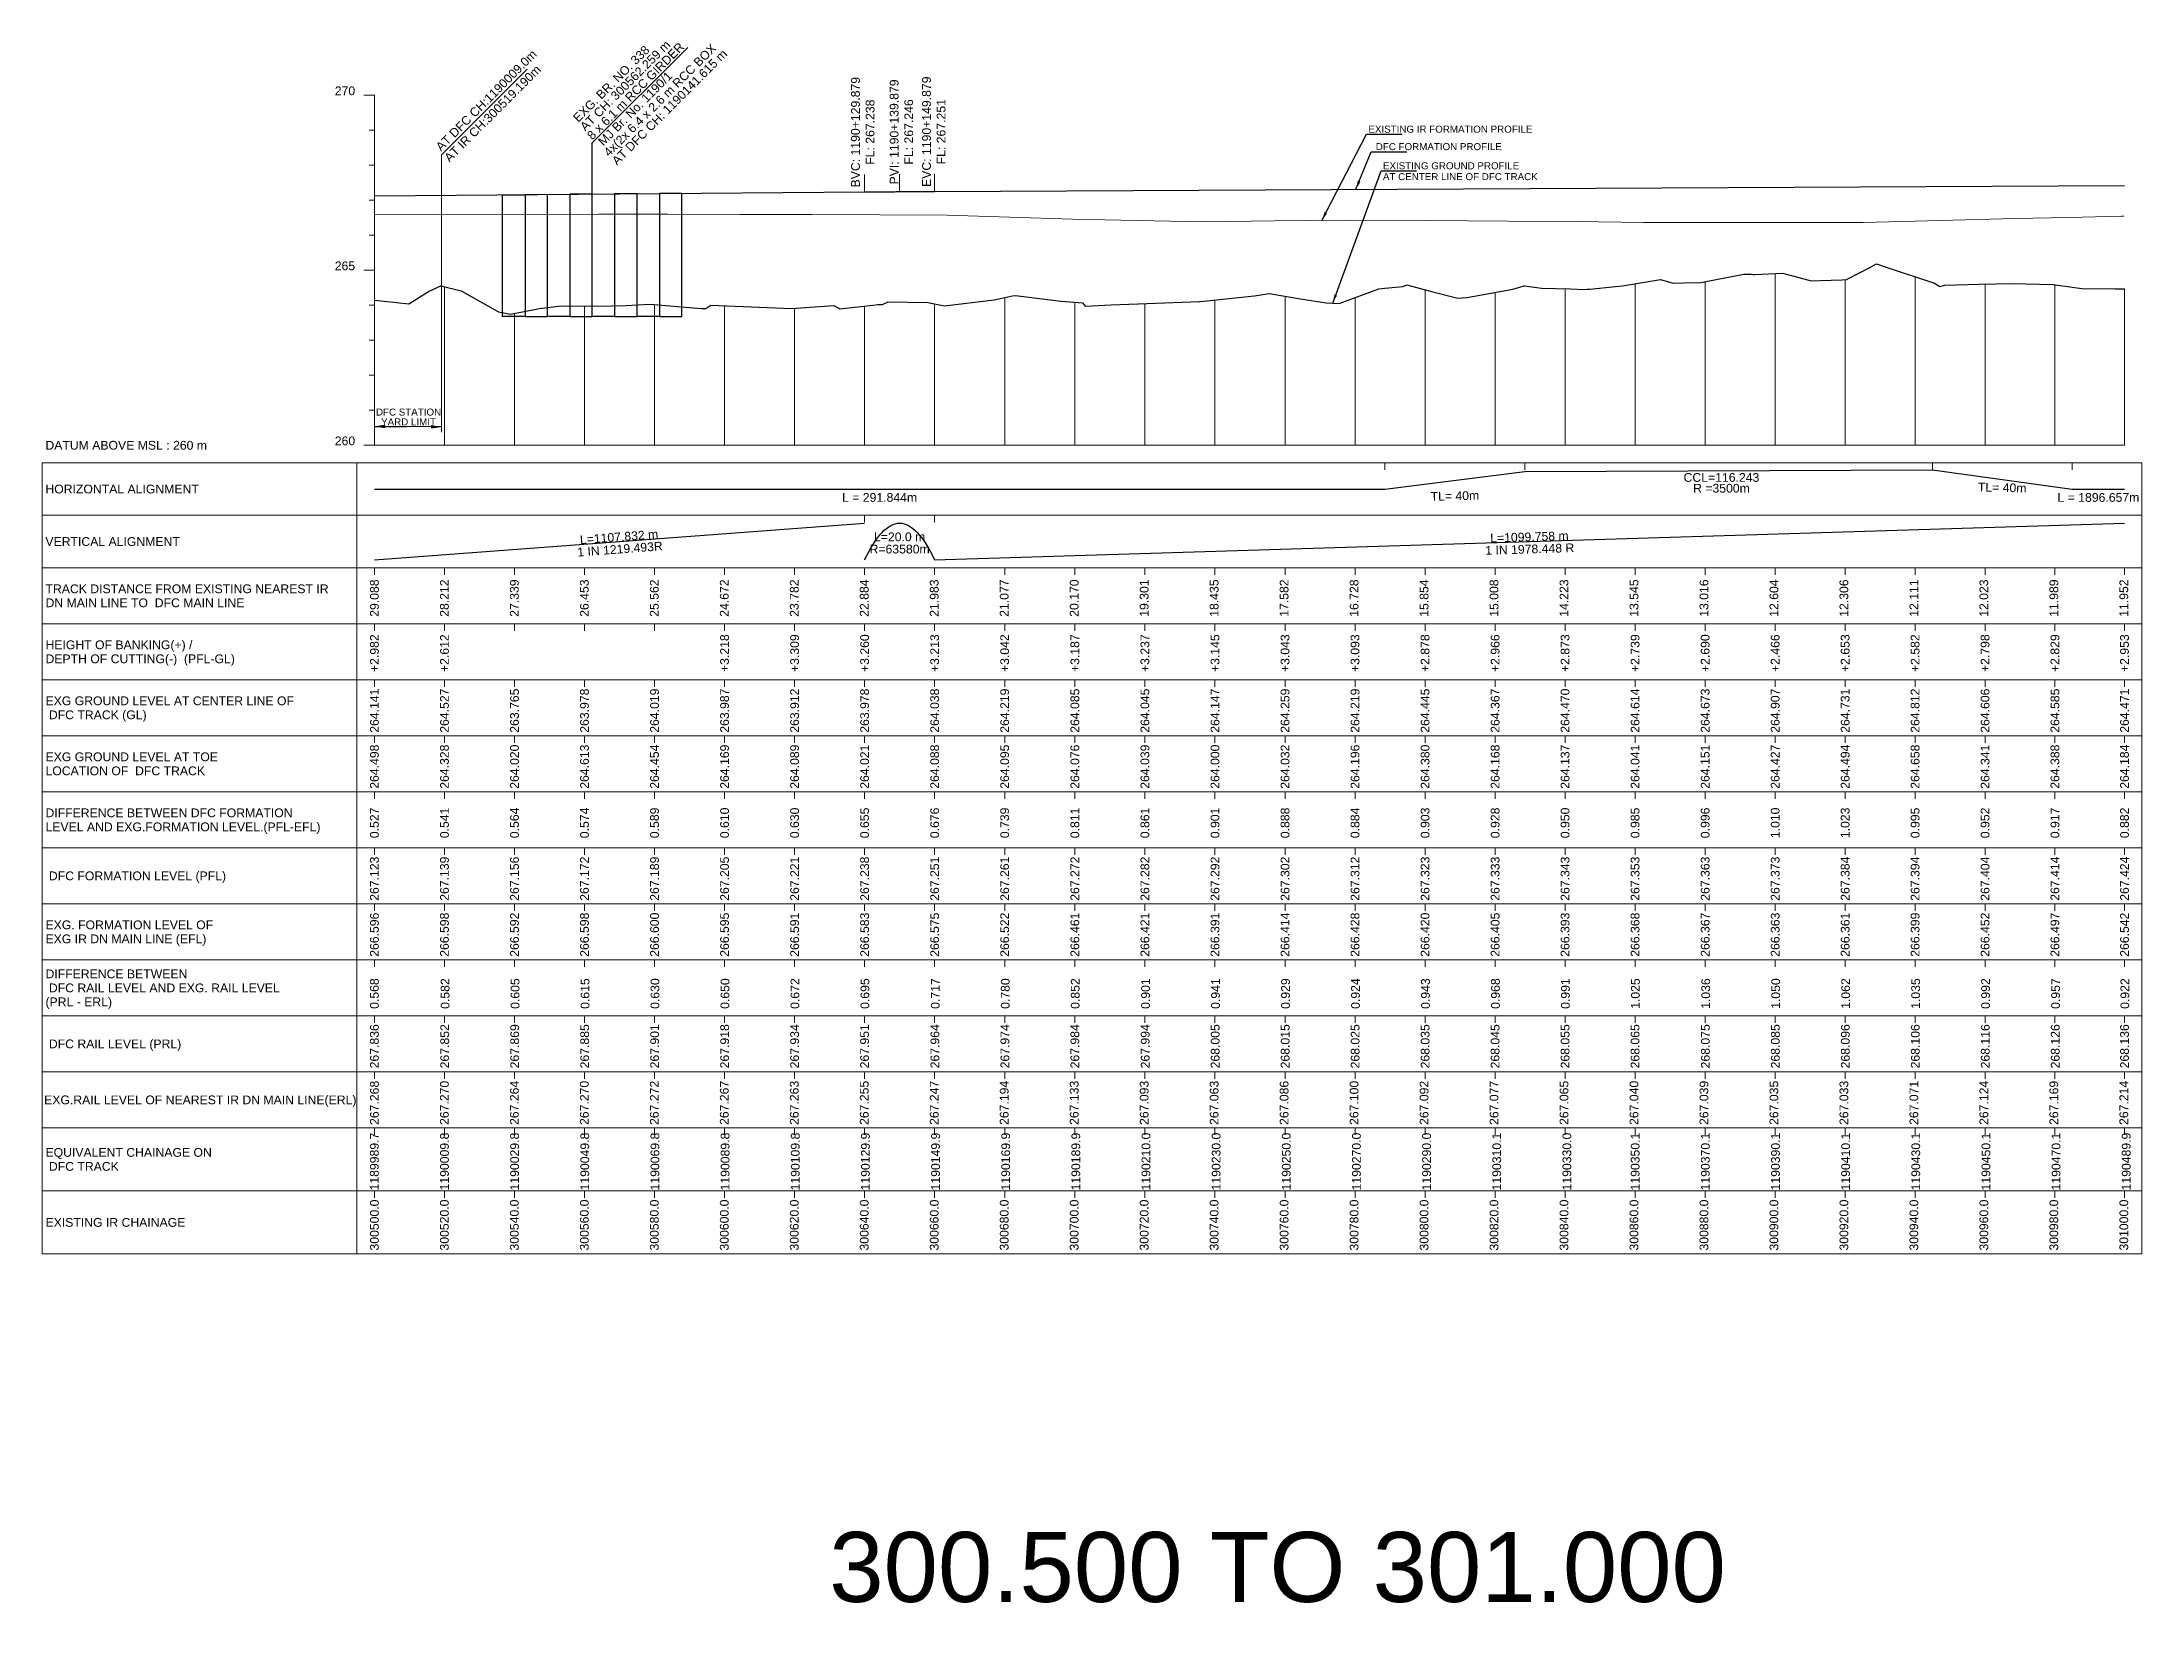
# Model space of a CAD drawing. Header units: metres. Extents: x 4905 to 19505, y -12340 to -11876.
# Drawn here: x 4905 to 5505, y -12340 to -11885 of the extents above; entities that cross this region are included whole.
import ezdxf
from ezdxf.enums import TextEntityAlignment as Align

# ---------------------------------------------------------------- set-up
doc = ezdxf.new("R2010")
doc.units = ezdxf.units.M
doc.header["$MEASUREMENT"] = 0
doc.layers.get('0').update_dxf_attribs({"lineweight": 0})
for name, color, linetype, lineweight in [('C-PROF-LABL-DG', 1, 'Continuous', 25), ('LS BRIDGE INDICATION', 10, 'Continuous', 30), ('LS BVC-PVI-EVC TEXT', 10, 'Continuous', 0), ('LS CUT FILL', 10, 'Continuous', 0), ('LS DATUM', 7, 'Continuous', 0), ('LS DATUM X', 7, 'Continuous', 0), ('LS DATUM Y', 7, 'Continuous', 0), ('LS DIFF. EXG.RL & PRO. RL', 10, 'Continuous', 0), ('LS DIFF. PFL & EFL', 10, 'Continuous', 0), ('LS EXG GL', 7, 'Continuous', 0), ('LS EXG IR CH', 7, 'Continuous', 0), ('LS EXG RL', 7, 'Continuous', 0), ('LS EXG. FL', 7, 'Continuous', 0), ('LS EXG. GL', 7, 'Continuous', 0), ('LS EXG. GL AT PRO. TOE', 7, 'Continuous', 0), ('LS EXG. IR CH', 7, 'Continuous', 0), ('LS EXG. RL', 7, 'Continuous', 0), ('LS FRAME', 7, 'Continuous', 0), ('LS PFL-EFL', 10, 'Continuous', 0), ('LS PRL-ERL', 10, 'Continuous', 0), ('LS PRO FL', 10, 'Continuous', 0), ('LS PRO. CUT & FILL', 10, 'Continuous', 0), ('LS PRO. DFCC CH', 10, 'Continuous', 0), ('LS PRO. FL', 10, 'Continuous', 0), ('LS PRO. RL', 10, 'Continuous', 0), ('LS PROFILE EXG FL', 7, 'Continuous', 25), ('LS PROFILE EXG GL', 7, 'Continuous', 30), ('LS PROFILE PRO FL', 1, 'Continuous', 30), ('LS TICKS', 7, 'Continuous', 0), ('LS TRACK CENTER', 10, 'Continuous', 0), ("LS TRACK CENTER's", 10, 'Continuous', 0), ('Profile Grid', 7, 'Continuous', 0)]:
    doc.layers.add(name, color=color, linetype=linetype, lineweight=lineweight)
for name, color, linetype in [("LS BRIDGE'S", 7, 'Continuous'), ('LS HORIZONTAL ALIGNMENT', 10, 'Continuous'), ('LS VERTICAL ALIGNMENT', 10, 'Continuous'), ('ref text', 3, 'Continuous'), ('STATION YARD LIMIT IN LS', 7, 'Continuous')]:
    doc.layers.add(name, color=color, linetype=linetype)
doc.styles.add('Arial', font='arial.ttf')
doc.styles.get("Standard").update_dxf_attribs({"font": 'arial.ttf'})
doc.styles.add('Style-Arial', font='arial.ttf')
doc.styles.add('StyleArial', font='arial.ttf')
doc.dimstyles.get("Standard").update_dxf_attribs({"dimtxt": 0.18, "dimasz": 0.18, "dimexe": 0.18, "dimexo": 0.0625, "dimgap": 0.09, "dimtad": 0, "dimtih": 1, "dimtoh": 1, "dimdec": 4, "dimzin": 0, "dimdsep": 46, "dimtxsty": 'Standard', "dimcen": 0.09, "dimadec": 0, "dimazin": 0, "dimtfac": 1, "dimtdec": 4, "dimtofl": 0, "dimtmove": 0, "dimatfit": 3, "dimfxl": 1, "dimtolj": 1, "dimtzin": 0, "dimarcsym": 0})

msp = doc.modelspace()

# ---------------------------------------------------------------- texts
at = {"layer": 'C-PROF-LABL-DG', "color": 1, "linetype": 'Continuous', "lineweight": 25, "char_height": 2.5, "attachment_point": 5, "rotation": 90, "style": 'Arial'}
for s, insert in [('BVC: 1190+129.879\\PFL: 267.238', (5139.6, -11910.56)), ('PVI: 1190+139.879\\PFL: 267.246', (5150.65, -11910.49)), ('EVC: 1190+149.879\\PFL: 267.251', (5159.9, -11910.43))]:
    msp.add_mtext(s, dxfattribs=dict(at, insert=insert))
at = {"layer": "LS BRIDGE'S"}
for s, p in [('EXG. BR. NO. 338', (5058.28, -11907.92)), ('AT CH: 300562.259 m', (5060.28, -11910.42)), ('8 x 6.1 m RCC GIRDER', (5062.28, -11912.92))]:
    msp.add_text(s, height=2.5, rotation=45, dxfattribs=at).set_placement(p)
at = {"layer": "LS BRIDGE'S", "color": 10}
for s, p in [('4x(2x 6.4 x 2.6 m RCC BOX', (5067.06, -11917.73)), ('AT DFC CH: 1190141.615 m', (5069.36, -11920.13)), (' MJ Br. No. 1190/1', (5064.76, -11915.33))]:
    msp.add_text(s, height=2.5, rotation=45, dxfattribs=at).set_placement(p)
at = {"layer": 'LS CUT FILL', "style": 'Style-Arial'}
for s, p in [('+2.982', (5000, -12054)), ('+2.612', (5020.02, -12054)), ('+3.218', (5100.08, -12054)), ('+3.309', (5120.1, -12054)), ('+3.260', (5140.11, -12054)), ('+3.213', (5160.13, -12054)), ('+3.042', (5180.14, -12054)), ('+3.187', (5200.2, -12054)), ('+3.237', (5220.22, -12054)), ('+3.145', (5240.25, -12054)), ('+3.043', (5260.27, -12054)), ('+3.093', (5280.27, -12054)), ('+2.878', (5300.29, -12054)), ('+2.966', (5320.31, -12054)), ('+2.873', (5340.3, -12054)), ('+2.739', (5360.31, -12054)), ('+2.690', (5380.34, -12054)), ('+2.466', (5400.35, -12054)), ('+2.653', (5420.35, -12054)), ('+2.582', (5440.34, -12054)), ('+2.798', (5460.34, -12054)), ('+2.829', (5480.31, -12054)), ('+2.953', (5500.19, -12054))]:
    msp.add_text(s, height=2.5, rotation=90, dxfattribs=at).set_placement(p, align=Align.MIDDLE_RIGHT)
at = {"layer": 'LS DATUM', "color": 7, "style": 'StyleArial'}
msp.add_text('DATUM ABOVE MSL : 260 m', height=2.5, rotation=0.00003, dxfattribs=at).set_placement((4905.97, -12000), align=Align.MIDDLE_LEFT)
at = {"layer": 'LS DATUM Y', "color": 7, "lineweight": 0, "style": 'Style-Arial'}
for s, p in [('270', (4994.5, -11900)), ('270', (4994.5, -11900)), ('265', (4994.5, -11950)), ('260', (4994.5, -12000))]:
    msp.add_text(s, height=2.5, dxfattribs=at).set_placement(p, align=Align.RIGHT)
at = {"layer": 'LS DIFF. EXG.RL & PRO. RL', "color": 10, "style": 'StyleArial'}
for s, p in [('DIFFERENCE BETWEEN ', (4906, -12151)), (' DFC RAIL LEVEL AND EXG. RAIL LEVEL ', (4906, -12155)), ('(PRL - ERL)', (4906, -12159))]:
    msp.add_text(s, height=2.5, rotation=0.00003, dxfattribs=at).set_placement(p, align=Align.MIDDLE_LEFT)
at = {"layer": 'LS DIFF. PFL & EFL', "color": 10, "style": 'StyleArial'}
for s, p in [('DIFFERENCE BETWEEN DFC FORMATION ', (4906, -12105)), ('LEVEL AND EXG.FORMATION LEVEL.(PFL-EFL)', (4906, -12109))]:
    msp.add_text(s, height=2.5, rotation=0.00003, dxfattribs=at).set_placement(p, align=Align.MIDDLE_LEFT)
at = {"layer": 'LS EXG GL', "style": 'Style-Arial'}
for s, p in [('264.141', (5000, -12069.5)), ('264.527', (5020.02, -12069.5)), ('263.765', (5040.04, -12069.5)), ('263.978', (5060.04, -12069.5)), ('264.019', (5080.06, -12069.5)), ('263.987', (5100.08, -12069.5)), ('263.912', (5120.1, -12069.5)), ('263.978', (5140.11, -12069.5)), ('264.038', (5160.13, -12069.5)), ('264.219', (5180.14, -12069.5)), ('264.085', (5200.2, -12069.5)), ('264.045', (5220.22, -12069.5)), ('264.147', (5240.25, -12069.5)), ('264.259', (5260.27, -12069.5)), ('264.219', (5280.27, -12069.5)), ('264.445', (5300.29, -12069.5)), ('264.367', (5320.31, -12069.5)), ('264.470', (5340.3, -12069.5)), ('264.614', (5360.31, -12069.5)), ('264.673', (5380.34, -12069.5)), ('264.907', (5400.35, -12069.5)), ('264.731', (5420.35, -12069.5)), ('264.812', (5440.34, -12069.5)), ('264.606', (5460.34, -12069.5)), ('264.585', (5480.31, -12069.5)), ('264.471', (5500.19, -12069.5))]:
    msp.add_text(s, height=2.5, rotation=90, dxfattribs=at).set_placement(p, align=Align.MIDDLE_RIGHT)
at = {"layer": 'LS EXG IR CH', "lineweight": 0, "style": 'Style-Arial'}
for s, p in [('300500.0', (5000, -12215.47)), ('300520.0', (5020, -12215.47)), ('300540.0', (5040, -12215.47)), ('300560.0', (5060, -12215.47)), ('300580.0', (5080, -12215.47)), ('300600.0', (5100, -12215.47)), ('300620.0', (5120, -12215.47)), ('300640.0', (5140, -12215.47)), ('300660.0', (5160, -12215.47)), ('300680.0', (5180, -12215.47)), ('300700.0', (5200, -12215.47)), ('300720.0', (5220, -12215.47)), ('300740.0', (5240, -12215.47)), ('300760.0', (5260, -12215.47)), ('300780.0', (5280, -12215.47)), ('300800.0', (5300, -12215.47)), ('300820.0', (5320, -12215.47)), ('300840.0', (5340, -12215.47)), ('300860.0', (5360, -12215.47)), ('300880.0', (5380, -12215.47)), ('300900.0', (5400, -12215.47)), ('300920.0', (5420, -12215.47)), ('300940.0', (5440, -12215.47)), ('300960.0', (5460, -12215.47)), ('300980.0', (5480, -12215.47)), ('301000.0', (5500, -12215.47))]:
    msp.add_text(s, height=2.5, rotation=90, dxfattribs=at).set_placement(p, align=Align.MIDDLE_RIGHT)
at = {"layer": 'LS EXG RL', "style": 'Style-Arial'}
for s, p in [('267.268', (5000, -12181.54)), ('267.270', (5020, -12181.54)), ('267.264', (5040, -12181.54)), ('267.270', (5060, -12181.54)), ('267.272', (5080, -12181.54)), ('267.267', (5100, -12181.54)), ('267.263', (5120, -12181.54)), ('267.255', (5140, -12181.54)), ('267.247', (5160, -12181.54)), ('267.194', (5180, -12181.54)), ('267.133', (5200, -12181.54)), ('267.093', (5220, -12181.54)), ('267.063', (5240, -12181.54)), ('267.086', (5260, -12181.54)), ('267.100', (5280, -12181.54)), ('267.092', (5300, -12181.54)), ('267.077', (5320, -12181.54)), ('267.065', (5340, -12181.54)), ('267.040', (5360, -12181.54)), ('267.039', (5380, -12181.54)), ('267.035', (5400, -12181.54)), ('267.033', (5420, -12181.54)), ('267.071', (5440, -12181.54)), ('267.124', (5460, -12181.54)), ('267.169', (5480, -12181.54)), ('267.214', (5500, -12181.54))]:
    msp.add_text(s, height=2.5, rotation=90, dxfattribs=at).set_placement(p, align=Align.MIDDLE_RIGHT)
at = {"layer": 'LS EXG. FL', "style": 'StyleArial'}
for s, p in [('EXG. FORMATION LEVEL OF', (4906, -12137)), ('EXG IR DN MAIN LINE (EFL)', (4906, -12141))]:
    msp.add_text(s, height=2.5, rotation=0.00003, dxfattribs=at).set_placement(p, align=Align.MIDDLE_LEFT)
at = {"layer": 'LS EXG. FL'}
for s, p in [('266.596', (5000, -12133.5)), ('266.598', (5020.02, -12133.5)), ('266.592', (5040.04, -12133.5)), ('266.598', (5060.04, -12133.5)), ('266.600', (5080.06, -12133.5)), ('266.595', (5100.08, -12133.5)), ('266.591', (5120.1, -12133.5)), ('266.583', (5140.11, -12133.5)), ('266.575', (5160.13, -12133.5)), ('266.522', (5180.14, -12133.5)), ('266.461', (5200.2, -12133.5)), ('266.421', (5220.22, -12133.5)), ('266.391', (5240.25, -12133.5)), ('266.414', (5260.27, -12133.5)), ('266.428', (5280.27, -12133.5)), ('266.420', (5300.29, -12133.5)), ('266.405', (5320.31, -12133.5)), ('266.393', (5340.3, -12133.5)), ('266.368', (5360.31, -12133.5)), ('266.367', (5380.34, -12133.5)), ('266.363', (5400.35, -12133.5)), ('266.361', (5420.35, -12133.5)), ('266.399', (5440.34, -12133.5)), ('266.452', (5460.34, -12133.5)), ('266.497', (5480.31, -12133.5)), ('266.542', (5500.19, -12133.5))]:
    msp.add_text(s, height=2.5, rotation=90, dxfattribs=at).set_placement(p, align=Align.MIDDLE_RIGHT)
at = {"layer": 'LS EXG. GL', "color": 7, "style": 'StyleArial'}
for s, p in [('EXG GROUND LEVEL AT CENTER LINE OF ', (4906, -12073)), (' DFC TRACK (GL)', (4906, -12077))]:
    msp.add_text(s, height=2.5, rotation=0.00003, dxfattribs=at).set_placement(p, align=Align.MIDDLE_LEFT)
at = {"layer": 'LS EXG. GL AT PRO. TOE', "color": 7, "style": 'StyleArial'}
for s, p in [('EXG GROUND LEVEL AT TOE', (4906, -12089)), ('LOCATION OF  DFC TRACK', (4906, -12093))]:
    msp.add_text(s, height=2.5, rotation=0.00003, dxfattribs=at).set_placement(p, align=Align.MIDDLE_LEFT)
at = {"layer": 'LS EXG. GL AT PRO. TOE'}
for s, p in [('264.498', (5000, -12085.5)), ('264.328', (5020.02, -12085.5)), ('264.020', (5040.04, -12085.5)), ('264.613', (5060.04, -12085.5)), ('264.454', (5080.06, -12085.5)), ('264.169', (5100.08, -12085.5)), ('264.089', (5120.1, -12085.5)), ('264.021', (5140.11, -12085.5)), ('264.088', (5160.13, -12085.5)), ('264.095', (5180.14, -12085.5)), ('264.076', (5200.2, -12085.5)), ('264.039', (5220.22, -12085.5)), ('264.000', (5240.25, -12085.5)), ('264.032', (5260.27, -12085.5)), ('264.196', (5280.27, -12085.5)), ('264.380', (5300.29, -12085.5)), ('264.168', (5320.31, -12085.5)), ('264.137', (5340.3, -12085.5)), ('264.041', (5360.31, -12085.5)), ('264.151', (5380.34, -12085.5)), ('264.427', (5400.35, -12085.5)), ('264.494', (5420.35, -12085.5)), ('264.658', (5440.34, -12085.5)), ('264.341', (5460.34, -12085.5)), ('264.388', (5480.31, -12085.5)), ('264.184', (5500.19, -12085.5))]:
    msp.add_text(s, height=2.5, rotation=90, dxfattribs=at).set_placement(p, align=Align.MIDDLE_RIGHT)
at = {"layer": 'LS EXG. IR CH', "style": 'StyleArial'}
msp.add_text('EXISTING IR CHAINAGE', height=2.5, rotation=0.00003, dxfattribs=at).set_placement((4906, -12222), align=Align.MIDDLE_LEFT)
at = {"layer": 'LS EXG. RL', "style": 'StyleArial'}
msp.add_text('EXG.RAIL LEVEL OF NEAREST IR DN MAIN LINE(ERL)', height=2.5, rotation=0.00003, dxfattribs=at).set_placement((4905.61, -12187), align=Align.MIDDLE_LEFT)
at = {"layer": 'LS HORIZONTAL ALIGNMENT', "style": 'StyleArial'}
msp.add_text('HORIZONTAL ALIGNMENT', height=2.5, rotation=0.00003, dxfattribs=at).set_placement((4905.97, -12012.5), align=Align.MIDDLE_LEFT)
at = {"layer": 'LS HORIZONTAL ALIGNMENT', "char_height": 2.5, "attachment_point": 5, "line_spacing_factor": 0.6, "style": 'Style-Arial'}
for s, insert in [('CCL=116.243', (5385, -12009.21)), ('L = 291.844m', (5144.39, -12014.92)), ('R =3500m', (5385, -12012.29)), ('L = {\\fArial|b0|i0|c0|p34;\\C1;1896.657m}', (5492.74, -12014.92))]:
    msp.add_mtext(s, dxfattribs=dict(at, insert=insert))
for insert, rotation in [((5308.82, -12014.47), 1.28894), ((5465.24, -12012.1), 358.71106)]:
    msp.add_mtext('TL= 40m', dxfattribs=dict(at, insert=insert, rotation=rotation))
at = {"layer": 'LS PFL-EFL'}
for s, p in [('0.527', (5000, -12103.5)), ('0.541', (5020.02, -12103.5)), ('0.564', (5040.04, -12103.5)), ('0.574', (5060.04, -12103.5)), ('0.589', (5080.06, -12103.5)), ('0.610', (5100.08, -12103.5)), ('0.630', (5120.1, -12103.5)), ('0.655', (5140.11, -12103.5)), ('0.676', (5160.13, -12103.5)), ('0.739', (5180.14, -12103.5)), ('0.811', (5200.2, -12103.5)), ('0.861', (5220.22, -12103.5)), ('0.901', (5240.25, -12103.5)), ('0.888', (5260.27, -12103.5)), ('0.884', (5280.27, -12103.5)), ('0.903', (5300.29, -12103.5)), ('0.928', (5320.31, -12103.5)), ('0.950', (5340.3, -12103.5)), ('0.985', (5360.31, -12103.5)), ('0.996', (5380.34, -12103.5)), ('1.010', (5400.35, -12103.5)), ('1.023', (5420.35, -12103.5)), ('0.995', (5440.34, -12103.5)), ('0.952', (5460.34, -12103.5)), ('0.917', (5480.31, -12103.5)), ('0.882', (5500.19, -12103.5))]:
    msp.add_text(s, height=2.5, rotation=90, dxfattribs=at).set_placement(p, align=Align.MIDDLE_RIGHT)
at = {"layer": 'LS PRL-ERL'}
for s, p in [('0.568', (5001.25, -12161)), ('0.582', (5021.45, -12161)), ('0.605', (5041.45, -12161)), ('0.615', (5061.45, -12161)), ('0.630', (5081.45, -12161)), ('0.650', (5101.45, -12161)), ('0.672', (5121.45, -12161)), ('0.695', (5141.45, -12161)), ('0.717', (5161.55, -12161)), ('0.780', (5181.55, -12161)), ('0.852', (5201.55, -12161)), ('0.901', (5221.65, -12161)), ('0.941', (5241.65, -12161)), ('0.929', (5261.65, -12161)), ('0.924', (5281.65, -12161)), ('0.943', (5301.65, -12161)), ('0.968', (5321.65, -12161)), ('0.991', (5341.65, -12161)), ('1.025', (5361.65, -12161)), ('1.036', (5381.75, -12161)), ('1.050', (5401.75, -12161)), ('1.062', (5421.75, -12161)), ('1.035', (5441.75, -12161)), ('0.992', (5461.75, -12161)), ('0.957', (5481.75, -12161)), ('0.922', (5501.55, -12161))]:
    msp.add_text(s, height=2.5, rotation=90, dxfattribs=at).set_placement(p)
at = {"layer": 'LS PRO FL', "style": 'Style-Arial'}
for s, p in [('267.123', (5000, -12117.5)), ('267.139', (5020.02, -12117.5)), ('267.156', (5040.04, -12117.5)), ('267.172', (5060.04, -12117.5)), ('267.189', (5080.06, -12117.5)), ('267.205', (5100.08, -12117.5)), ('267.221', (5120.1, -12117.5)), ('267.238', (5140.11, -12117.5)), ('267.251', (5160.13, -12117.5)), ('267.261', (5180.14, -12117.5)), ('267.272', (5200.2, -12117.5)), ('267.282', (5220.22, -12117.5)), ('267.292', (5240.25, -12117.5)), ('267.302', (5260.27, -12117.5)), ('267.312', (5280.27, -12117.5)), ('267.323', (5300.29, -12117.5)), ('267.333', (5320.31, -12117.5)), ('267.343', (5340.3, -12117.5)), ('267.353', (5360.31, -12117.5)), ('267.363', (5380.34, -12117.5)), ('267.373', (5400.35, -12117.5)), ('267.384', (5420.35, -12117.5)), ('267.394', (5440.34, -12117.5)), ('267.404', (5460.34, -12117.5)), ('267.414', (5480.31, -12117.5)), ('267.424', (5500.19, -12117.5))]:
    msp.add_text(s, height=2.5, rotation=90, dxfattribs=at).set_placement(p, align=Align.MIDDLE_RIGHT)
at = {"layer": 'LS PRO. CUT & FILL', "color": 10, "style": 'StyleArial'}
for s, p in [('HEIGHT OF BANKING(+) /', (4906, -12057)), ('DEPTH OF CUTTING(-)  (PFL-GL)', (4906, -12061))]:
    msp.add_text(s, height=2.5, rotation=0.00003, dxfattribs=at).set_placement(p, align=Align.MIDDLE_LEFT)
at = {"layer": 'LS PRO. DFCC CH', "color": 10, "style": 'Style-Arial'}
for s, p in [('EQUIVALENT CHAINAGE ON ', (4906, -12202)), (' DFC TRACK', (4906, -12206))]:
    msp.add_text(s, height=2.5, rotation=0.00003, dxfattribs=at).set_placement(p, align=Align.MIDDLE_LEFT)
at = {"layer": 'LS PRO. DFCC CH'}
for s, p in [('1189989.7', (5001.23, -12212.87)), ('1190009.8', (5021.28, -12212.87)), ('1190029.8', (5041.33, -12212.87)), ('1190049.8', (5061.38, -12212.87)), ('1190069.8', (5081.43, -12212.87)), ('1190089.8', (5101.48, -12212.87)), ('1190109.8', (5121.53, -12212.87)), ('1190129.9', (5141.58, -12212.87)), ('1190149.9', (5161.63, -12212.87)), ('1190169.9', (5181.68, -12212.87)), ('1190189.9', (5201.72, -12212.87)), ('1190210.0', (5221.77, -12212.87)), ('1190230.0', (5241.82, -12212.87)), ('1190250.0', (5261.87, -12212.87)), ('1190270.0', (5281.92, -12212.87)), ('1190290.0', (5301.97, -12212.87)), ('1190310.1', (5322.02, -12212.87)), ('1190330.0', (5342.07, -12212.87)), ('1190350.1', (5361.59, -12212.87)), ('1190370.1', (5381.64, -12212.87)), ('1190390.1', (5401.69, -12212.87)), ('1190410.1', (5421.74, -12212.87)), ('1190430.1', (5441.79, -12212.87)), ('1190450.1', (5461.84, -12212.87)), ('1190470.1', (5481.88, -12212.87)), ('1190489.9', (5501.93, -12212.87))]:
    msp.add_text(s, height=2.5, rotation=90, dxfattribs=at).set_placement(p)
at = {"layer": 'LS PRO. FL', "color": 10, "style": 'StyleArial'}
msp.add_text(' DFC FORMATION LEVEL (PFL) ', height=2.5, rotation=0.00003, dxfattribs=at).set_placement((4906, -12123), align=Align.MIDDLE_LEFT)
at = {"layer": 'LS PRO. RL'}
for s, p in [('267.836', (5001.25, -12178)), ('267.852', (5021.35, -12178)), ('267.869', (5041.35, -12178)), ('267.885', (5061.35, -12178)), ('267.901', (5081.35, -12178)), ('267.918', (5101.35, -12178)), ('267.934', (5121.35, -12178)), ('267.951', (5141.35, -12178)), ('267.964', (5161.45, -12178)), ('267.974', (5181.45, -12178)), ('267.984', (5201.45, -12178)), ('267.994', (5221.55, -12178)), ('268.005', (5241.55, -12178)), ('268.015', (5261.55, -12178)), ('268.025', (5281.55, -12178)), ('268.035', (5301.55, -12178)), ('268.045', (5321.55, -12178)), ('268.055', (5341.55, -12178)), ('268.065', (5361.55, -12178)), ('268.075', (5381.65, -12178)), ('268.085', (5401.65, -12178)), ('268.096', (5421.65, -12178)), ('268.106', (5441.65, -12178)), ('268.116', (5461.65, -12178)), ('268.126', (5481.65, -12178)), ('268.136', (5501.45, -12178))]:
    msp.add_text(s, height=2.5, rotation=90, dxfattribs=at).set_placement(p)
at = {"layer": 'LS PRO. RL', "color": 10, "style": 'StyleArial'}
msp.add_text(' DFC RAIL LEVEL (PRL)', height=2.5, rotation=0.00003, dxfattribs=at).set_placement((4906, -12171), align=Align.MIDDLE_LEFT)
at = {"layer": 'LS PROFILE EXG FL', "color": 7, "linetype": 'Continuous', "lineweight": 0, "style": 'Style-Arial'}
msp.add_text('EXISTING IR FORMATION PROFILE', height=2, dxfattribs=at).set_placement((5284.1, -11910.7))
at = {"layer": 'LS PROFILE EXG GL', "color": 7, "lineweight": 0, "style": 'Style-Arial'}
for s, p in [('EXISTING GROUND PROFILE', (5288.25, -11921.16, 0)), ('AT CENTER LINE OF DFC TRACK', (5288.25, -11924.26, 0))]:
    msp.add_text(s, height=2, dxfattribs=at).set_placement(p)
at = {"layer": 'LS PROFILE PRO FL', "style": 'Style-Arial'}
msp.add_text('  DFC FORMATION PROFILE', height=2, dxfattribs=at).set_placement((5284.65, -11915.69, 0))
at = {"layer": 'LS TRACK CENTER'}
for s, p in [('29.088 ', (5001.25, -12049)), ('28.212 ', (5021.25, -12049)), ('27.339 ', (5041.25, -12049)), ('26.453 ', (5061.25, -12049)), ('25.562 ', (5081.25, -12049)), ('24.672 ', (5101.25, -12049)), ('23.782 ', (5121.25, -12049)), ('22.884 ', (5141.25, -12049)), ('21.983 ', (5161.25, -12049)), ('21.077 ', (5181.25, -12049)), ('20.170 ', (5201.25, -12049)), ('19.301 ', (5221.25, -12049)), ('18.435 ', (5241.25, -12049)), ('17.582 ', (5261.25, -12049)), ('16.728 ', (5281.25, -12049)), ('15.854 ', (5301.25, -12049)), ('15.008 ', (5321.25, -12049)), ('14.223 ', (5341.25, -12049)), ('13.545 ', (5361.25, -12049)), ('13.016 ', (5381.25, -12049)), ('12.604 ', (5401.25, -12049)), ('12.306 ', (5421.25, -12049)), ('12.111 ', (5441.25, -12049)), ('12.023 ', (5461.25, -12049)), ('11.989 ', (5481.25, -12049)), ('11.952 ', (5501.25, -12049))]:
    msp.add_text(s, height=2.5, rotation=90, dxfattribs=at).set_placement(p)
at = {"layer": "LS TRACK CENTER's", "color": 10, "style": 'StyleArial'}
for s, p in [('TRACK DISTANCE FROM EXISTING NEAREST IR ', (4906, -12041)), ('DN MAIN LINE TO  DFC MAIN LINE', (4906, -12045))]:
    msp.add_text(s, height=2.5, rotation=0.00003, dxfattribs=at).set_placement(p, align=Align.MIDDLE_LEFT)
at = {"layer": 'LS VERTICAL ALIGNMENT', "style": 'StyleArial'}
msp.add_text('VERTICAL ALIGNMENT', height=2.5, rotation=0.00003, dxfattribs=at).set_placement((4905.97, -12027.5), align=Align.MIDDLE_LEFT)
at = {"layer": 'LS VERTICAL ALIGNMENT', "char_height": 2.5, "attachment_point": 5, "line_spacing_factor": 0.84, "style": 'Style-Arial'}
for s, insert, rotation in [('L=1107.832 m\\P1 IN 1219.493R', (5070.06, -12027.92), 4.28558), ('L=1099.758 m\\P1 IN 1978.448 R', (5330.16, -12027.92), 1.76846)]:
    msp.add_mtext(s, dxfattribs=dict(at, insert=insert, rotation=rotation))
at = {"layer": 'LS VERTICAL ALIGNMENT', "insert": (5150.12, -12027.92), "char_height": 2.5, "attachment_point": 5, "line_spacing_factor": 0.84, "style": 'Style-Arial'}
msp.add_mtext('L=20.0 m\\PR=63580m', dxfattribs=at)
at = {"layer": 'ref text', "color": 3, "insert": (5130, -12330.71), "char_height": 20, "width": 256.3165, "attachment_point": 7, "bg_fill": 3, "box_fill_scale": 1.5, "bg_fill_color": 256, "bg_fill_transparency": 0}
msp.add_mtext('300.500 TO 301.000', dxfattribs=at)
at = {"layer": 'STATION YARD LIMIT IN LS', "color": 10, "lineweight": 15, "style": 'StyleArial'}
msp.add_text('AT DFC CH:1190009.0m', height=2.5, rotation=45, dxfattribs=at).set_placement((5019.05, -11916.14))
at = {"layer": 'STATION YARD LIMIT IN LS', "lineweight": 15, "style": 'StyleArial'}
msp.add_text('AT IR CH:300519.190m', height=2.5, rotation=45, dxfattribs=at).set_placement((5021.49, -11919.29))
at = {"layer": 'STATION YARD LIMIT IN LS', "color": 10, "lineweight": 15, "insert": (5009.76, -11991.92), "char_height": 2, "width": 20.3914, "attachment_point": 5, "rotation": 0.00003, "line_spacing_factor": 0.84, "style": 'Style-Arial'}
msp.add_mtext('DFC STATION YARD LIMIT', dxfattribs=at)

# ---------------------------------------------------------------- linework, layer by layer
msp.add_lwpolyline([(4905, -12005), (4995, -12005)])
at = {"layer": 'LS BRIDGE INDICATION'}
for points in [[(5036.66, -11928.47), (5043.06, -11928.42), (5043.06, -11963.23), (5036.66, -11963.23)], [(5043.06, -11963.23), (5049.46, -11963.23), (5049.46, -11928.37), (5043.06, -11928.42)], [(5049.46, -11928.37), (5055.86, -11928.31), (5055.86, -11963.23), (5049.46, -11963.23)], [(5055.86, -11963.23), (5062.26, -11963.23), (5062.26, -11928.26), (5055.86, -11928.31)], [(5062.26, -11928.26), (5068.66, -11928.21), (5068.66, -11963.23), (5062.26, -11963.23)], [(5068.66, -11963.23), (5075.06, -11963.23), (5075.06, -11928.16), (5068.66, -11928.21)], [(5075.06, -11928.16), (5081.46, -11928.1), (5081.46, -11963.23), (5075.06, -11963.23)], [(5081.46, -11963.23), (5087.86, -11963.23), (5087.86, -11928.05), (5081.46, -11928.1)]]:
    msp.add_lwpolyline(points, close=True, dxfattribs=at)
at = {"layer": "LS BRIDGE'S"}
msp.add_lwpolyline([(5062.26, -11961.11), (5062.26, -11913.63), (5089.54, -11886.35)], dxfattribs=at)
at = {"layer": 'LS BVC-PVI-EVC TEXT'}
for p, q in [((5140.12, -11927.62), (5140.12, -11922.62)), ((5150.12, -11927.54), (5150.12, -11922.54)), ((5160.12, -11927.49), (5160.12, -11922.49))]:
    msp.add_line(p, q, dxfattribs=at)
at = {"layer": 'LS DATUM X', "color": 7, "linetype": 'Continuous', "lineweight": 0}
msp.add_line((5000, -12000), (5500.19, -12000), dxfattribs=at)
at = {"layer": 'LS DATUM Y', "color": 7, "linetype": 'Continuous', "lineweight": 0}
for p, q in [((4997, -11900), (5000, -11900)), ((4997, -11900), (5000, -11900)), ((5000, -12000), (5000, -11900)), ((4998.5, -11910), (5000, -11910)), ((4998.5, -11920), (5000, -11920)), ((4998.5, -11930), (5000, -11930)), ((4998.5, -11940), (5000, -11940)), ((4997, -11950), (5000, -11950)), ((4998.5, -11960), (5000, -11960)), ((4998.5, -11970), (5000, -11970)), ((4998.5, -11980), (5000, -11980)), ((4998.5, -11990), (5000, -11990)), ((4997, -12000), (5000, -12000))]:
    msp.add_line(p, q, dxfattribs=at)
at = {"layer": 'LS FRAME'}
for points in [[(4995, -12231), (4905, -12231), (4905, -12005)], [(4995, -12020), (4905, -12020)], [(4995, -12035), (4905, -12035)], [(4995, -12051), (4905, -12051)], [(4905, -12051), (4995, -12051)], [(4995, -12067), (4905, -12067)], [(4905, -12067), (4995, -12067)], [(4995, -12083), (4905, -12083)], [(4905, -12083), (4995, -12083)], [(4995, -12099), (4905, -12099)], [(4995, -12115), (4905, -12115)], [(4905, -12115), (4995, -12115)], [(4995, -12131), (4905, -12131)], [(4905, -12131), (4995, -12131)], [(4995, -12147), (4905, -12147)], [(4905, -12147), (4995, -12147)], [(4995, -12163), (4905, -12163)], [(4905, -12163), (4995, -12163)], [(4995, -12179), (4905, -12179)], [(4995, -12195), (4905, -12195)], [(4995, -12213), (4905, -12213)]]:
    msp.add_lwpolyline(points, dxfattribs=at)
at = {"layer": 'LS FRAME', "color": 7, "linetype": 'Continuous', "lineweight": 0, "flags": 128}
for points in [[(4995, -12020), (5505.19, -12020), (5505.19, -12005), (4995, -12005), (4995, -12020)], [(4995, -12035), (5505.19, -12035), (5505.19, -12020), (4995, -12020), (4995, -12035)], [(4995, -12051), (5505.19, -12051), (5505.19, -12035), (4995, -12035), (4995, -12051)], [(4995, -12067), (5505.19, -12067), (5505.19, -12051), (4995, -12051), (4995, -12067)], [(4995, -12083), (5505.19, -12083), (5505.19, -12067), (4995, -12067), (4995, -12083)], [(4995, -12099), (5505.19, -12099), (5505.19, -12083), (4995, -12083), (4995, -12099)], [(4995, -12115), (5505.19, -12115), (5505.19, -12099), (4995, -12099), (4995, -12115)], [(4995, -12131), (5505.19, -12131), (5505.19, -12115), (4995, -12115), (4995, -12131)], [(4995, -12147), (5505.19, -12147), (5505.19, -12131), (4995, -12131), (4995, -12147)], [(4995, -12163), (5505.19, -12163), (5505.19, -12147), (4995, -12147), (4995, -12163)], [(4995, -12179), (5505.19, -12179), (5505.19, -12163), (4995, -12163), (4995, -12179)], [(4995, -12195), (5505.19, -12195), (5505.19, -12179), (4995, -12179), (4995, -12195)], [(4995, -12213), (5505.19, -12213), (5505.19, -12195), (4995, -12195), (4995, -12213)], [(4995, -12231), (5505.19, -12231), (5505.19, -12213), (4995, -12213), (4995, -12231)]]:
    msp.add_lwpolyline(points, close=True, dxfattribs=at)
at = {"layer": 'LS HORIZONTAL ALIGNMENT', "flags": 128}
msp.add_lwpolyline([(5000, -12012.5), (5288.78, -12012.5), (5288.78, -12012.5), (5328.78, -12007.45), (5328.78, -12007.45), (5445.28, -12007), (5445.28, -12007), (5485.28, -12012.5), (5485.28, -12012.5), (5500.19, -12012.5)], dxfattribs=at)
at = {"layer": 'LS PROFILE EXG FL', "lineweight": 0}
msp.add_lwpolyline([(5000, -11934.04), (5018.12, -11934.02), (5044.14, -11934.1), (5064.03, -11934), (5083.84, -11934.01), (5104.42, -11934.06), (5125.07, -11934.11), (5144.47, -11934.19), (5163.68, -11934.27), (5181.51, -11934.83), (5199.55, -11935.38), (5218.03, -11935.75), (5236.94, -11936.13), (5257.21, -11935.89), (5277.65, -11935.71), (5300.86, -11935.81), (5323.99, -11935.98), (5343.52, -11936.1), (5362.74, -11936.36), (5375.15, -11936.32), (5387.21, -11936.35), (5406.71, -11936.38), (5425.46, -11936.39), (5447.62, -11935.81), (5468.89, -11935.25), (5484.42, -11934.95), (5499.37, -11934.56), (5500, -11934.58)], dxfattribs=at)
at = {"layer": 'LS PROFILE EXG GL', "flags": 128}
msp.add_lwpolyline([(5000, -11958.59), (5002.82, -11958.84), (5009.86, -11959.63), (5015.43, -11956.09), (5018.97, -11954.47), (5024.84, -11955.89), (5035.48, -11961.89), (5038.86, -11962.58), (5047.18, -11960.95), (5053.36, -11960.13), (5063.71, -11960.27), (5071.96, -11960.1), (5078.73, -11959.7), (5093.49, -11960.9), (5094.77, -11960.96), (5096.11, -11959.96), (5119.22, -11960.95), (5131.27, -11960.08), (5132.99, -11961.07), (5142.46, -11959.94), (5143.9, -11959.8), (5145.21, -11959.77), (5146.86, -11959.06), (5158.19, -11959.24), (5162.98, -11960.2), (5177.14, -11958.5), (5182.39, -11957.3), (5183.2, -11957.26), (5196.2, -11958.87), (5202.41, -11959.3), (5203.13, -11960.22), (5210.46, -11959.9), (5218.23, -11959.63), (5218.4, -11959.63), (5220.89, -11959.52), (5235.84, -11958.97), (5236.09, -11958.96), (5236.14, -11958.95), (5236.15, -11958.96), (5251.56, -11957.35), (5255.77, -11956.67), (5264.71, -11958.13), (5272.04, -11959.29), (5275.73, -11959.49), (5287.11, -11955.28), (5288.78, -11955.12), (5293.96, -11954.61), (5295.07, -11954.17), (5302.11, -11956.03), (5309.3, -11957.92), (5309.99, -11957.99), (5310.91, -11957.92), (5312.24, -11957.82), (5315.44, -11957.23), (5325.34, -11955.42), (5328.6, -11954.48), (5328.78, -11954.5), (5333.53, -11955.08), (5341.72, -11955.35), (5345.9, -11955.51), (5346.71, -11955.43), (5347.41, -11955.36), (5354.67, -11954.68), (5356.68, -11954.49), (5367.59, -11952.61), (5367.61, -11952.62), (5371.17, -11953.67), (5374.17, -11953.61), (5379.11, -11953.51), (5380.56, -11953.22), (5391.39, -11951.08), (5391.39, -11951.08), (5393.5, -11951.15), (5393.93, -11951.17), (5394.57, -11951.21), (5402.46, -11950.83), (5406.45, -11951.89), (5410.63, -11953.02), (5413.33, -11952.92), (5419.39, -11952.72), (5420.7, -11952.68), (5427.6, -11949.09), (5429.33, -11948.18), (5432.34, -11949.19), (5445.28, -11953.54), (5445.87, -11953.74), (5447.44, -11954.61), (5448.86, -11954.23), (5458.61, -11953.99), (5468.16, -11953.75), (5468.16, -11953.75), (5471.95, -11953.86), (5479.84, -11954.09), (5485.28, -11954.82), (5488.02, -11955.19), (5488.02, -11955.19), (5497.51, -11955.31), (5499.49, -11955.28), (5499.5, -11955.28), (5500.19, -11955.29)], dxfattribs=at)
at = {"layer": 'LS PROFILE PRO FL', "flags": 128}
msp.add_lwpolyline([(5000, -11928.77), (5140.12, -11927.62), (5140.54, -11927.62), (5140.97, -11927.61), (5141.39, -11927.61), (5141.82, -11927.61), (5142.24, -11927.6), (5142.67, -11927.6), (5143.1, -11927.6), (5143.52, -11927.59), (5143.95, -11927.59), (5144.37, -11927.59), (5144.8, -11927.59), (5145.22, -11927.58), (5145.65, -11927.58), (5146.07, -11927.58), (5146.5, -11927.57), (5146.93, -11927.57), (5147.35, -11927.57), (5147.78, -11927.56), (5148.2, -11927.56), (5148.63, -11927.56), (5149.05, -11927.55), (5149.48, -11927.55), (5149.9, -11927.55), (5150.33, -11927.55), (5150.76, -11927.54), (5151.18, -11927.54), (5151.61, -11927.54), (5152.03, -11927.54), (5152.46, -11927.53), (5152.88, -11927.53), (5153.31, -11927.53), (5153.73, -11927.52), (5154.16, -11927.52), (5154.59, -11927.52), (5155.01, -11927.52), (5155.44, -11927.51), (5155.86, -11927.51), (5156.29, -11927.51), (5156.71, -11927.51), (5157.14, -11927.5), (5157.56, -11927.5), (5157.99, -11927.5), (5158.42, -11927.5), (5158.84, -11927.5), (5159.27, -11927.49), (5159.69, -11927.49), (5160.12, -11927.49), (5500.19, -11925.76)], dxfattribs=at)
at = {"layer": 'LS TICKS', "color": 7, "linetype": 'Continuous', "lineweight": 0, "flags": 128}
for points in [[(5288.78, -12007), (5288.78, -12005)], [(5328.78, -12007), (5328.78, -12005)], [(5445.28, -12007), (5445.28, -12005)], [(5485.28, -12007), (5485.28, -12005)], [(5140.12, -12022), (5140.12, -12020)], [(5160.12, -12022), (5160.12, -12020)], [(5000, -12037), (5000, -12035)], [(5020.02, -12037), (5020.02, -12035)], [(5040.04, -12037), (5040.04, -12035)], [(5060.04, -12037), (5060.04, -12035)], [(5080.06, -12037), (5080.06, -12035)], [(5100.08, -12037), (5100.08, -12035)], [(5120.1, -12037), (5120.1, -12035)], [(5140.11, -12037), (5140.11, -12035)], [(5160.13, -12037), (5160.13, -12035)], [(5180.14, -12037), (5180.14, -12035)], [(5200.2, -12037), (5200.2, -12035)], [(5220.22, -12037), (5220.22, -12035)], [(5240.25, -12037), (5240.25, -12035)], [(5260.27, -12037), (5260.27, -12035)], [(5280.27, -12037), (5280.27, -12035)], [(5300.29, -12037), (5300.29, -12035)], [(5320.31, -12037), (5320.31, -12035)], [(5340.3, -12037), (5340.3, -12035)], [(5360.31, -12037), (5360.31, -12035)], [(5380.34, -12037), (5380.34, -12035)], [(5400.35, -12037), (5400.35, -12035)], [(5420.35, -12037), (5420.35, -12035)], [(5440.34, -12037), (5440.34, -12035)], [(5460.34, -12037), (5460.34, -12035)], [(5480.31, -12037), (5480.31, -12035)], [(5500.19, -12037), (5500.19, -12035)], [(5000, -12053), (5000, -12051)], [(5020.02, -12053), (5020.02, -12051)], [(5040.04, -12053), (5040.04, -12051)], [(5060.04, -12053), (5060.04, -12051)], [(5080.06, -12053), (5080.06, -12051)], [(5100.08, -12053), (5100.08, -12051)], [(5120.1, -12053), (5120.1, -12051)], [(5140.11, -12053), (5140.11, -12051)], [(5160.13, -12053), (5160.13, -12051)], [(5180.14, -12053), (5180.14, -12051)], [(5200.2, -12053), (5200.2, -12051)], [(5220.22, -12053), (5220.22, -12051)], [(5240.25, -12053), (5240.25, -12051)], [(5260.27, -12053), (5260.27, -12051)], [(5280.27, -12053), (5280.27, -12051)], [(5300.29, -12053), (5300.29, -12051)], [(5320.31, -12053), (5320.31, -12051)], [(5340.3, -12053), (5340.3, -12051)], [(5360.31, -12053), (5360.31, -12051)], [(5380.34, -12053), (5380.34, -12051)], [(5400.35, -12053), (5400.35, -12051)], [(5420.35, -12053), (5420.35, -12051)], [(5440.34, -12053), (5440.34, -12051)], [(5460.34, -12053), (5460.34, -12051)], [(5480.31, -12053), (5480.31, -12051)], [(5500.19, -12053), (5500.19, -12051)], [(5000, -12069), (5000, -12067)], [(5020.02, -12069), (5020.02, -12067)], [(5040.04, -12069), (5040.04, -12067)], [(5060.04, -12069), (5060.04, -12067)], [(5080.06, -12069), (5080.06, -12067)], [(5100.08, -12069), (5100.08, -12067)], [(5120.1, -12069), (5120.1, -12067)], [(5140.11, -12069), (5140.11, -12067)], [(5160.13, -12069), (5160.13, -12067)], [(5180.14, -12069), (5180.14, -12067)], [(5200.2, -12069), (5200.2, -12067)], [(5220.22, -12069), (5220.22, -12067)], [(5240.25, -12069), (5240.25, -12067)], [(5260.27, -12069), (5260.27, -12067)], [(5280.27, -12069), (5280.27, -12067)], [(5300.29, -12069), (5300.29, -12067)], [(5320.31, -12069), (5320.31, -12067)], [(5340.3, -12069), (5340.3, -12067)], [(5360.31, -12069), (5360.31, -12067)], [(5380.34, -12069), (5380.34, -12067)], [(5400.35, -12069), (5400.35, -12067)], [(5420.35, -12069), (5420.35, -12067)], [(5440.34, -12069), (5440.34, -12067)], [(5460.34, -12069), (5460.34, -12067)], [(5480.31, -12069), (5480.31, -12067)], [(5500.19, -12069), (5500.19, -12067)], [(5000, -12085), (5000, -12083)], [(5020.02, -12085), (5020.02, -12083)], [(5040.04, -12085), (5040.04, -12083)], [(5060.04, -12085), (5060.04, -12083)], [(5080.06, -12085), (5080.06, -12083)], [(5100.08, -12085), (5100.08, -12083)], [(5120.1, -12085), (5120.1, -12083)], [(5140.11, -12085), (5140.11, -12083)], [(5160.13, -12085), (5160.13, -12083)], [(5180.14, -12085), (5180.14, -12083)], [(5200.2, -12085), (5200.2, -12083)], [(5220.22, -12085), (5220.22, -12083)], [(5240.25, -12085), (5240.25, -12083)], [(5260.27, -12085), (5260.27, -12083)], [(5280.27, -12085), (5280.27, -12083)], [(5300.29, -12085), (5300.29, -12083)], [(5320.31, -12085), (5320.31, -12083)], [(5340.3, -12085), (5340.3, -12083)], [(5360.31, -12085), (5360.31, -12083)], [(5380.34, -12085), (5380.34, -12083)], [(5400.35, -12085), (5400.35, -12083)], [(5420.35, -12085), (5420.35, -12083)], [(5440.34, -12085), (5440.34, -12083)], [(5460.34, -12085), (5460.34, -12083)], [(5480.31, -12085), (5480.31, -12083)], [(5500.19, -12085), (5500.19, -12083)], [(5000, -12101), (5000, -12099)], [(5020.02, -12101), (5020.02, -12099)], [(5040.04, -12101), (5040.04, -12099)], [(5060.04, -12101), (5060.04, -12099)], [(5080.06, -12101), (5080.06, -12099)], [(5100.08, -12101), (5100.08, -12099)], [(5120.1, -12101), (5120.1, -12099)], [(5140.11, -12101), (5140.11, -12099)], [(5160.13, -12101), (5160.13, -12099)], [(5180.14, -12101), (5180.14, -12099)], [(5200.2, -12101), (5200.2, -12099)], [(5220.22, -12101), (5220.22, -12099)], [(5240.25, -12101), (5240.25, -12099)], [(5260.27, -12101), (5260.27, -12099)], [(5280.27, -12101), (5280.27, -12099)], [(5300.29, -12101), (5300.29, -12099)], [(5320.31, -12101), (5320.31, -12099)], [(5340.3, -12101), (5340.3, -12099)], [(5360.31, -12101), (5360.31, -12099)], [(5380.34, -12101), (5380.34, -12099)], [(5400.35, -12101), (5400.35, -12099)], [(5420.35, -12101), (5420.35, -12099)], [(5440.34, -12101), (5440.34, -12099)], [(5460.34, -12101), (5460.34, -12099)], [(5480.31, -12101), (5480.31, -12099)], [(5500.19, -12101), (5500.19, -12099)], [(5000, -12117), (5000, -12115)], [(5020.02, -12117), (5020.02, -12115)], [(5040.04, -12117), (5040.04, -12115)], [(5060.04, -12117), (5060.04, -12115)], [(5080.06, -12117), (5080.06, -12115)], [(5100.08, -12117), (5100.08, -12115)], [(5120.1, -12117), (5120.1, -12115)], [(5140.11, -12117), (5140.11, -12115)], [(5160.13, -12117), (5160.13, -12115)], [(5180.14, -12117), (5180.14, -12115)], [(5200.2, -12117), (5200.2, -12115)], [(5220.22, -12117), (5220.22, -12115)], [(5240.25, -12117), (5240.25, -12115)], [(5260.27, -12117), (5260.27, -12115)], [(5280.27, -12117), (5280.27, -12115)], [(5300.29, -12117), (5300.29, -12115)], [(5320.31, -12117), (5320.31, -12115)], [(5340.3, -12117), (5340.3, -12115)], [(5360.31, -12117), (5360.31, -12115)], [(5380.34, -12117), (5380.34, -12115)], [(5400.35, -12117), (5400.35, -12115)], [(5420.35, -12117), (5420.35, -12115)], [(5440.34, -12117), (5440.34, -12115)], [(5460.34, -12117), (5460.34, -12115)], [(5480.31, -12117), (5480.31, -12115)], [(5500.19, -12117), (5500.19, -12115)], [(5000, -12133), (5000, -12131)], [(5020.02, -12133), (5020.02, -12131)], [(5040.04, -12133), (5040.04, -12131)], [(5060.04, -12133), (5060.04, -12131)], [(5080.06, -12133), (5080.06, -12131)], [(5100.08, -12133), (5100.08, -12131)], [(5120.1, -12133), (5120.1, -12131)], [(5140.11, -12133), (5140.11, -12131)], [(5160.13, -12133), (5160.13, -12131)], [(5180.14, -12133), (5180.14, -12131)], [(5200.2, -12133), (5200.2, -12131)], [(5220.22, -12133), (5220.22, -12131)], [(5240.25, -12133), (5240.25, -12131)], [(5260.27, -12133), (5260.27, -12131)], [(5280.27, -12133), (5280.27, -12131)], [(5300.29, -12133), (5300.29, -12131)], [(5320.31, -12133), (5320.31, -12131)], [(5340.3, -12133), (5340.3, -12131)], [(5360.31, -12133), (5360.31, -12131)], [(5380.34, -12133), (5380.34, -12131)], [(5400.35, -12133), (5400.35, -12131)], [(5420.35, -12133), (5420.35, -12131)], [(5440.34, -12133), (5440.34, -12131)], [(5460.34, -12133), (5460.34, -12131)], [(5480.31, -12133), (5480.31, -12131)], [(5500.19, -12133), (5500.19, -12131)], [(5000, -12149), (5000, -12147)], [(5020.02, -12149), (5020.02, -12147)], [(5040.04, -12149), (5040.04, -12147)], [(5060.04, -12149), (5060.04, -12147)], [(5080.06, -12149), (5080.06, -12147)], [(5100.08, -12149), (5100.08, -12147)], [(5120.1, -12149), (5120.1, -12147)], [(5140.11, -12149), (5140.11, -12147)], [(5160.13, -12149), (5160.13, -12147)], [(5180.14, -12149), (5180.14, -12147)], [(5200.2, -12149), (5200.2, -12147)], [(5220.22, -12149), (5220.22, -12147)], [(5240.25, -12149), (5240.25, -12147)], [(5260.27, -12149), (5260.27, -12147)], [(5280.27, -12149), (5280.27, -12147)], [(5300.29, -12149), (5300.29, -12147)], [(5320.31, -12149), (5320.31, -12147)], [(5340.3, -12149), (5340.3, -12147)], [(5360.31, -12149), (5360.31, -12147)], [(5380.34, -12149), (5380.34, -12147)], [(5400.35, -12149), (5400.35, -12147)], [(5420.35, -12149), (5420.35, -12147)], [(5440.34, -12149), (5440.34, -12147)], [(5460.34, -12149), (5460.34, -12147)], [(5480.31, -12149), (5480.31, -12147)], [(5500.19, -12149), (5500.19, -12147)], [(5000, -12165), (5000, -12163)], [(5020.02, -12165), (5020.02, -12163)], [(5040.04, -12165), (5040.04, -12163)], [(5060.04, -12165), (5060.04, -12163)], [(5080.06, -12165), (5080.06, -12163)], [(5100.08, -12165), (5100.08, -12163)], [(5120.1, -12165), (5120.1, -12163)], [(5140.11, -12165), (5140.11, -12163)], [(5160.13, -12165), (5160.13, -12163)], [(5180.14, -12165), (5180.14, -12163)], [(5200.2, -12165), (5200.2, -12163)], [(5220.22, -12165), (5220.22, -12163)], [(5240.25, -12165), (5240.25, -12163)], [(5260.27, -12165), (5260.27, -12163)], [(5280.27, -12165), (5280.27, -12163)], [(5300.29, -12165), (5300.29, -12163)], [(5320.31, -12165), (5320.31, -12163)], [(5340.3, -12165), (5340.3, -12163)], [(5360.31, -12165), (5360.31, -12163)], [(5380.34, -12165), (5380.34, -12163)], [(5400.35, -12165), (5400.35, -12163)], [(5420.35, -12165), (5420.35, -12163)], [(5440.34, -12165), (5440.34, -12163)], [(5460.34, -12165), (5460.34, -12163)], [(5480.31, -12165), (5480.31, -12163)], [(5500.19, -12165), (5500.19, -12163)], [(5000, -12181), (5000, -12179)], [(5020.02, -12181), (5020.02, -12179)], [(5040.04, -12181), (5040.04, -12179)], [(5060.04, -12181), (5060.04, -12179)], [(5080.06, -12181), (5080.06, -12179)], [(5100.08, -12181), (5100.08, -12179)], [(5120.1, -12181), (5120.1, -12179)], [(5140.11, -12181), (5140.11, -12179)], [(5160.13, -12181), (5160.13, -12179)], [(5180.14, -12181), (5180.14, -12179)], [(5200.2, -12181), (5200.2, -12179)], [(5220.22, -12181), (5220.22, -12179)], [(5240.25, -12181), (5240.25, -12179)], [(5260.27, -12181), (5260.27, -12179)], [(5280.27, -12181), (5280.27, -12179)], [(5300.29, -12181), (5300.29, -12179)], [(5320.31, -12181), (5320.31, -12179)], [(5340.3, -12181), (5340.3, -12179)], [(5360.31, -12181), (5360.31, -12179)], [(5380.34, -12181), (5380.34, -12179)], [(5400.35, -12181), (5400.35, -12179)], [(5420.35, -12181), (5420.35, -12179)], [(5440.34, -12181), (5440.34, -12179)], [(5460.34, -12181), (5460.34, -12179)], [(5480.31, -12181), (5480.31, -12179)], [(5500.19, -12181), (5500.19, -12179)], [(5000, -12197), (5000, -12195)], [(5020.02, -12197), (5020.02, -12195)], [(5040.04, -12197), (5040.04, -12195)], [(5060.04, -12197), (5060.04, -12195)], [(5080.06, -12197), (5080.06, -12195)], [(5100.08, -12197), (5100.08, -12195)], [(5120.1, -12197), (5120.1, -12195)], [(5140.11, -12197), (5140.11, -12195)], [(5160.13, -12197), (5160.13, -12195)], [(5180.14, -12197), (5180.14, -12195)], [(5200.2, -12197), (5200.2, -12195)], [(5220.22, -12197), (5220.22, -12195)], [(5240.25, -12197), (5240.25, -12195)], [(5260.27, -12197), (5260.27, -12195)], [(5280.27, -12197), (5280.27, -12195)], [(5300.29, -12197), (5300.29, -12195)], [(5320.31, -12197), (5320.31, -12195)], [(5340.3, -12197), (5340.3, -12195)], [(5360.31, -12197), (5360.31, -12195)], [(5380.34, -12197), (5380.34, -12195)], [(5400.35, -12197), (5400.35, -12195)], [(5420.35, -12197), (5420.35, -12195)], [(5440.34, -12197), (5440.34, -12195)], [(5460.34, -12197), (5460.34, -12195)], [(5480.31, -12197), (5480.31, -12195)], [(5500.19, -12197), (5500.19, -12195)], [(5000, -12215), (5000, -12213)], [(5020.02, -12215), (5020.02, -12213)], [(5040.04, -12215), (5040.04, -12213)], [(5060.04, -12215), (5060.04, -12213)], [(5080.06, -12215), (5080.06, -12213)], [(5100.08, -12215), (5100.08, -12213)], [(5120.1, -12215), (5120.1, -12213)], [(5140.11, -12215), (5140.11, -12213)], [(5160.13, -12215), (5160.13, -12213)], [(5180.14, -12215), (5180.14, -12213)], [(5200.2, -12215), (5200.2, -12213)], [(5220.22, -12215), (5220.22, -12213)], [(5240.25, -12215), (5240.25, -12213)], [(5260.27, -12215), (5260.27, -12213)], [(5280.27, -12215), (5280.27, -12213)], [(5300.29, -12215), (5300.29, -12213)], [(5320.31, -12215), (5320.31, -12213)], [(5340.3, -12215), (5340.3, -12213)], [(5360.31, -12215), (5360.31, -12213)], [(5380.34, -12215), (5380.34, -12213)], [(5400.35, -12215), (5400.35, -12213)], [(5420.35, -12215), (5420.35, -12213)], [(5440.34, -12215), (5440.34, -12213)], [(5460.34, -12215), (5460.34, -12213)], [(5480.31, -12215), (5480.31, -12213)], [(5500.19, -12215), (5500.19, -12213)]]:
    msp.add_lwpolyline(points, dxfattribs=at)
at = {"layer": 'LS VERTICAL ALIGNMENT', "flags": 128}
for points in [[(5000, -12032.75), (5140.12, -12022.25)], [(5140.12, -12032.75), (5140.74, -12031.48), (5141.37, -12030.29), (5141.99, -12029.18), (5142.62, -12028.16), (5143.24, -12027.21), (5143.87, -12026.35), (5144.49, -12025.57), (5145.12, -12024.88), (5145.74, -12024.26), (5146.37, -12023.73), (5146.99, -12023.28), (5147.62, -12022.91), (5148.24, -12022.62), (5148.87, -12022.41), (5149.49, -12022.29), (5150.74, -12022.29), (5151.37, -12022.41), (5151.99, -12022.62), (5152.62, -12022.91), (5153.24, -12023.28), (5153.87, -12023.73), (5154.49, -12024.26), (5155.12, -12024.88), (5155.74, -12025.57), (5156.37, -12026.35), (5156.99, -12027.21), (5157.62, -12028.16), (5158.24, -12029.18), (5158.87, -12030.29), (5159.49, -12031.48), (5160.12, -12032.75)], [(5160.12, -12032.75), (5500.19, -12022.25)]]:
    msp.add_lwpolyline(points, dxfattribs=at)
at = {"layer": 'Profile Grid', "flags": 128}
for points in [[(5020.02, -12000), (5020.02, -11954.73)], [(5300.29, -12000), (5300.29, -11955.55)], [(5340.3, -12000), (5340.3, -11955.3)], [(5360.31, -12000), (5360.31, -11953.87)], [(5380.34, -12000), (5380.34, -11953.27)], [(5400.35, -12000), (5400.35, -11950.93)], [(5420.35, -12000), (5420.35, -11952.69)], [(5440.34, -12000), (5440.34, -11951.88)], [(5460.34, -12000), (5460.34, -11953.94)], [(5480.31, -12000), (5480.31, -11954.15)], [(5500.19, -12000), (5500.19, -11955.29)], [(5060.04, -12000), (5060.04, -11960.22)], [(5080.06, -12000), (5080.06, -11959.81)], [(5100.08, -12000), (5100.08, -11960.13)], [(5120.1, -12000), (5120.1, -11960.88)], [(5140.11, -12000), (5140.11, -11960.22)], [(5160.13, -12000), (5160.13, -11959.62)], [(5180.14, -12000), (5180.14, -11957.81)], [(5200.2, -12000), (5200.2, -11959.15)], [(5220.22, -12000), (5220.22, -11959.55)], [(5240.25, -12000), (5240.25, -11958.53)], [(5260.27, -12000), (5260.27, -11957.41)], [(5280.27, -12000), (5280.27, -11957.81)], [(5320.31, -12000), (5320.31, -11956.34)], [(5040.04, -12000), (5040.04, -11962.35)], [(5000, -12000), (5000, -11969.87)]]:
    msp.add_lwpolyline(points, dxfattribs=at)
at = {"layer": 'STATION YARD LIMIT IN LS', "color": 10, "lineweight": 15}
msp.add_lwpolyline([(5019.19, -11996.25), (5019.19, -11917), (5043.63, -11892.55)], dxfattribs=at)

msp.set_redraw_order([(e.dxf.handle, doc.entitydb.next_handle()) for e in msp.query("TEXT MTEXT ATTDEF DIMENSION ARC_DIMENSION")])  # texts and dimensions are drawn at this point

# ---------------------------------------------------------------- leaders
at = {"layer": 'LS PROFILE EXG FL', "color": 7, "lineweight": -3}
msp.add_leader([(5270.8, -11935.77), (5283.59, -11911.16), (5293.73, -11911.16)], dimstyle='Standard', override={"dimasz": 2.5, "dimexe": 0.25, "dimexo": 0.25, "dimgap": 0.25, "dimtad": 0, "dimtih": 0, "dimtoh": 0, "dimzin": 11, "dimadec": 4, "dimazin": 3, "dimatfit": 1, "dimfrac": 2, "dimtolj": 0, "dimtzin": 11}, dxfattribs=at)
at = {"layer": 'LS PROFILE EXG GL', "color": 7, "lineweight": -3}
msp.add_leader([(5273.89, -11959.39, 0), (5287.74, -11921.62, 0), (5297.88, -11921.62, 0)], dimstyle='Standard', override={"dimasz": 2.5, "dimexe": 0.25, "dimexo": 0.25, "dimgap": 0.25, "dimtad": 0, "dimtih": 0, "dimtoh": 0, "dimzin": 11, "dimadec": 4, "dimazin": 3, "dimatfit": 1, "dimfrac": 2, "dimtolj": 0, "dimtzin": 11}, dxfattribs=at)
at = {"layer": 'LS PROFILE PRO FL', "lineweight": -3}
msp.add_leader([(5280.5, -11926.88, 0), (5284.93, -11916.14, 0), (5295.07, -11916.14, 0)], dimstyle='Standard', override={"dimasz": 2.5, "dimexe": 0.25, "dimexo": 0.25, "dimgap": 0.25, "dimtad": 0, "dimtih": 0, "dimtoh": 0, "dimzin": 11, "dimadec": 4, "dimazin": 3, "dimatfit": 1, "dimfrac": 2, "dimtolj": 0, "dimtzin": 11}, dxfattribs=at)
at = {"layer": 'STATION YARD LIMIT IN LS', "color": 10, "lineweight": 15}
for points in [[(5000, -11994.62), (5009.09, -11994.62)], [(5019.19, -11994.78), (5009.09, -11994.62)]]:
    msp.add_leader(points, dimstyle='Standard', override={"dimasz": 3}, dxfattribs=at)

doc.saveas('drawing.dxf')
